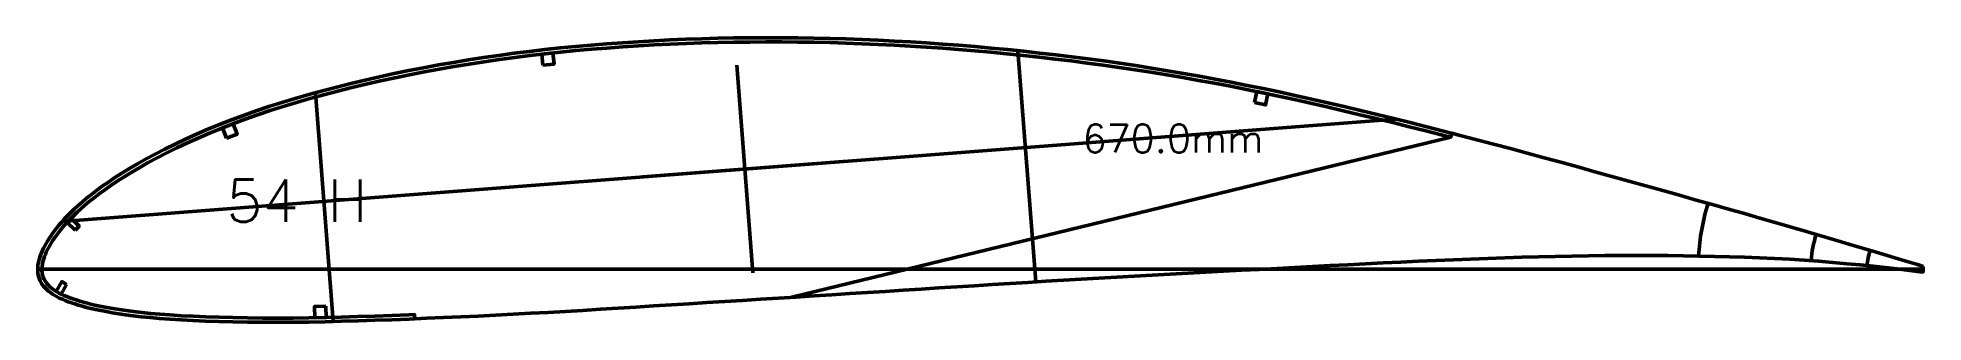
# Model space of a CAD drawing. Header units: metres. Extents: x -405 to 675, y -15418 to 133.
# Drawn here: x -251 to 419, y -10619 to -10518 of the extents above; entities that cross this region are included whole.
import ezdxf
from ezdxf.enums import TextEntityAlignment as Align

# ---------------------------------------------------------------- set-up
doc = ezdxf.new("R2010")
doc.units = ezdxf.units.M
for name, color, linetype, lineweight in [('FoilLayer', 7, 'Continuous', 50), ('RefFoilLayer', 7, 'Continuous', 50), ('StringerLayer', 7, 'Continuous', 50), ('SubLayer', 7, 'Continuous', 50), ('TextLayer', 7, 'Continuous', 50)]:
    doc.layers.add(name, color=color, linetype=linetype, lineweight=lineweight)
doc.styles.add('MSゴシック', font='romans')

msp = doc.modelspace()

# ---------------------------------------------------------------- texts
at = {"layer": 'TextLayer', "style": 'MSゴシック'}
msp.add_text('670.0mm', height=10, dxfattribs=at).set_placement((184.25, -10561.48), align=Align.BOTTOM_RIGHT)
msp.add_text('54 H', height=15, dxfattribs=at).set_placement((-184.25, -10583.09))

# ---------------------------------------------------------------- linework, layer by layer
at = {"layer": 'FoilLayer'}
msp.add_line((250.87, -10553.05), (16.75, -10609.95), dxfattribs=at)
msp.add_lwpolyline([(418.75, -10598.99), (416.7, -10598.34), (413.4, -10597.34), (409.84, -10596.24), (405.94, -10595.06), (401.7, -10593.81), (397.13, -10592.46), (392.3, -10591.02), (387.25, -10589.52), (382.04, -10587.98), (376.79, -10586.45), (371.5, -10584.94), (366.13, -10583.37), (360.7, -10581.78), (355.18, -10580.2), (349.57, -10578.6), (343.87, -10576.99), (338.05, -10575.36), (332.15, -10573.69), (326.17, -10572.02), (320.16, -10570.33), (314.12, -10568.64), (308.09, -10566.96), (302.05, -10565.28), (296.02, -10563.61), (289.99, -10561.95), (283.98, -10560.31), (277.99, -10558.68), (272.02, -10557.07), (266.06, -10555.48), (260.12, -10553.91), (254.18, -10552.36), (251.25, -10551.6), (250.87, -10553.05), (247.9, -10552.29), (242, -10550.78), (236.12, -10549.31), (230.24, -10547.85), (224.36, -10546.42), (218.48, -10545.01), (212.62, -10543.62), (206.8, -10542.26), (201.03, -10540.94), (195.29, -10539.65), (189.58, -10538.41), (183.9, -10537.21), (178.22, -10536.05), (172.56, -10534.93), (166.9, -10533.85), (161.26, -10532.81), (155.62, -10531.81), (149.98, -10530.85), (144.33, -10529.93), (138.68, -10529.05), (133.02, -10528.21), (127.35, -10527.41), (121.67, -10526.64), (115.99, -10525.91), (110.3, -10525.22), (104.6, -10524.57), (98.88, -10523.96), (93.15, -10523.38), (87.41, -10522.83), (81.67, -10522.32), (75.93, -10521.84), (70.19, -10521.4), (64.46, -10521), (58.73, -10520.63), (53.02, -10520.3), (47.3, -10520.02), (41.6, -10519.77), (35.9, -10519.56), (30.21, -10519.39), (24.52, -10519.27), (18.83, -10519.18), (13.15, -10519.13), (7.47, -10519.13), (1.79, -10519.17), (-3.89, -10519.24), (-9.56, -10519.36), (-15.23, -10519.51), (-20.89, -10519.71), (-26.53, -10519.95), (-32.17, -10520.23), (-37.79, -10520.55), (-43.39, -10520.9), (-48.97, -10521.3), (-54.51, -10521.74), (-60.01, -10522.22), (-65.47, -10522.75), (-70.91, -10523.34), (-76.34, -10523.97), (-81.77, -10524.66), (-87.17, -10525.39), (-92.56, -10526.17), (-97.93, -10527), (-103.27, -10527.88), (-108.58, -10528.8), (-113.85, -10529.77), (-119.09, -10530.79), (-124.29, -10531.86), (-129.45, -10532.97), (-134.55, -10534.14), (-139.61, -10535.35), (-144.63, -10536.62), (-149.6, -10537.94), (-154.52, -10539.3), (-159.33, -10540.68), (-164.04, -10542.11), (-168.65, -10543.57), (-173.17, -10545.09), (-177.58, -10546.65), (-181.9, -10548.26), (-186.12, -10549.91), (-190.23, -10551.6), (-194.21, -10553.32), (-198.07, -10555.06), (-201.79, -10556.82), (-205.37, -10558.58), (-208.77, -10560.33), (-211.99, -10562.06), (-215.02, -10563.75), (-217.85, -10565.42), (-220.51, -10567.06), (-222.99, -10568.65), (-225.29, -10570.2), (-227.43, -10571.7), (-229.41, -10573.15), (-231.23, -10574.55), (-232.92, -10575.89), (-234.47, -10577.19), (-235.89, -10578.46), (-237.22, -10579.68), (-238.44, -10580.86), (-239.56, -10582), (-240.61, -10583.1), (-241.57, -10584.16), (-242.45, -10585.19), (-243.27, -10586.18), (-244.02, -10587.15), (-244.72, -10588.09), (-245.36, -10589), (-245.94, -10589.88), (-246.48, -10590.74), (-246.98, -10591.59), (-247.43, -10592.41), (-247.84, -10593.18), (-248.2, -10593.93), (-248.52, -10594.7), (-248.81, -10595.45), (-249.07, -10596.15), (-249.27, -10596.81), (-249.43, -10597.49), (-249.56, -10598.16), (-249.66, -10598.8), (-249.72, -10599.42), (-249.75, -10600.04), (-249.75, -10600.6), (-249.71, -10601.16), (-249.62, -10601.71), (-249.48, -10602.28), (-249.29, -10602.84), (-249.05, -10603.41), (-248.76, -10603.96), (-248.42, -10604.5), (-248.02, -10605.03), (-247.56, -10605.56), (-247.04, -10606.07), (-246.47, -10606.58), (-245.85, -10607.07), (-245.18, -10607.54), (-244.46, -10608), (-243.67, -10608.44), (-242.83, -10608.87), (-241.92, -10609.29), (-240.94, -10609.7), (-239.89, -10610.1), (-238.77, -10610.5), (-237.58, -10610.9), (-236.32, -10611.3), (-234.97, -10611.69), (-233.53, -10612.08), (-231.99, -10612.46), (-230.32, -10612.84), (-228.53, -10613.21), (-226.59, -10613.58), (-224.51, -10613.96), (-222.25, -10614.33), (-219.82, -10614.69), (-217.18, -10615.04), (-214.31, -10615.36), (-211.2, -10615.67), (-207.81, -10615.96), (-204.15, -10616.23), (-200.22, -10616.49), (-196.02, -10616.71), (-191.56, -10616.9), (-186.83, -10617.05), (-181.87, -10617.17), (-176.71, -10617.26), (-171.4, -10617.32), (-166, -10617.35), (-160.5, -10617.33), (-154.91, -10617.26), (-149.2, -10617.14), (-143.38, -10617), (-137.49, -10616.83), (-131.51, -10616.63), (-125.47, -10616.41), (-119.36, -10616.18), (-117.31, -10616.1), (-117.25, -10617.6), (-113.16, -10617.43), (-107.02, -10617.18), (-100.89, -10616.91), (-94.74, -10616.62), (-88.56, -10616.31), (-82.35, -10615.98), (-76.13, -10615.65), (-69.92, -10615.32), (-63.72, -10614.96), (-57.51, -10614.59), (-51.26, -10614.21), (-44.99, -10613.81), (-38.71, -10613.42), (-32.41, -10613.04), (-26.1, -10612.64), (-19.78, -10612.24), (-13.45, -10611.84), (-7.11, -10611.44), (-0.77, -10611.04), (5.58, -10610.64), (11.92, -10610.25), (18.26, -10609.85), (24.6, -10609.45), (30.94, -10609.05), (37.28, -10608.64), (43.62, -10608.24), (49.97, -10607.85), (56.31, -10607.45), (62.65, -10607.05), (68.99, -10606.64), (75.33, -10606.24), (81.66, -10605.83), (87.98, -10605.43), (94.31, -10605.04), (100.62, -10604.65), (106.94, -10604.27), (113.25, -10603.89), (119.56, -10603.51), (125.85, -10603.15), (132.16, -10602.8), (138.47, -10602.45), (144.8, -10602.11), (151.13, -10601.76), (157.47, -10601.41), (163.8, -10601.05), (170.13, -10600.71), (176.45, -10600.36), (182.78, -10600.03), (189.11, -10599.69), (195.43, -10599.35), (201.74, -10599.01), (208.03, -10598.68), (214.31, -10598.36), (220.59, -10598.05), (226.88, -10597.75), (233.16, -10597.44), (239.41, -10597.14), (245.62, -10596.86), (251.78, -10596.59), (257.92, -10596.34), (264.03, -10596.1), (270.08, -10595.88), (276.08, -10595.68), (282.04, -10595.53), (287.99, -10595.4), (293.91, -10595.29), (299.79, -10595.17), (305.55, -10595.07), (311.2, -10595.03), (316.84, -10595.06), (322.48, -10595.08), (328.06, -10595.1), (333.57, -10595.16), (339.05, -10595.29), (344.53, -10595.41), (349.94, -10595.51), (355.27, -10595.64), (360.59, -10595.87), (365.94, -10596.14), (371.26, -10596.41), (376.45, -10596.7), (381.53, -10597.09), (386.59, -10597.54), (391.56, -10598), (396.36, -10598.46), (400.93, -10598.93), (405.25, -10599.41), (409.31, -10599.86), (413.08, -10600.3), (416.55, -10600.72), (418.7, -10601)], close=True, dxfattribs=at)
at = {"layer": 'RefFoilLayer'}
msp.add_lwpolyline([(418.75, -10598.99), (416.7, -10598.34), (413.4, -10597.34), (409.84, -10596.24), (405.94, -10595.06), (401.7, -10593.81), (397.13, -10592.46), (392.3, -10591.02), (387.25, -10589.52), (382.04, -10587.98), (376.79, -10586.45), (371.5, -10584.94), (366.13, -10583.37), (360.7, -10581.78), (355.18, -10580.2), (349.57, -10578.6), (343.87, -10576.99), (338.05, -10575.36), (332.15, -10573.69), (326.17, -10572.02), (320.16, -10570.33), (314.12, -10568.64), (308.09, -10566.96), (302.05, -10565.28), (296.02, -10563.61), (289.99, -10561.95), (283.98, -10560.31), (277.99, -10558.68), (272.02, -10557.07), (266.06, -10555.48), (260.12, -10553.91), (254.18, -10552.36), (248.27, -10550.83), (242.37, -10549.33), (236.48, -10547.85), (230.59, -10546.4), (224.71, -10544.96), (218.83, -10543.55), (212.96, -10542.16), (207.14, -10540.8), (201.36, -10539.47), (195.61, -10538.19), (189.89, -10536.94), (184.2, -10535.74), (178.51, -10534.58), (172.84, -10533.46), (167.17, -10532.37), (161.52, -10531.33), (155.87, -10530.33), (150.22, -10529.37), (144.57, -10528.45), (138.9, -10527.57), (133.23, -10526.73), (127.55, -10525.92), (121.86, -10525.15), (116.17, -10524.42), (110.47, -10523.73), (104.76, -10523.08), (99.03, -10522.46), (93.29, -10521.88), (87.54, -10521.34), (81.79, -10520.82), (76.04, -10520.34), (70.29, -10519.9), (64.55, -10519.5), (58.82, -10519.13), (53.09, -10518.81), (47.37, -10518.52), (41.65, -10518.27), (35.94, -10518.06), (30.24, -10517.89), (24.54, -10517.77), (18.84, -10517.68), (13.15, -10517.63), (7.46, -10517.63), (1.77, -10517.67), (-3.92, -10517.74), (-9.6, -10517.86), (-15.28, -10518.01), (-20.95, -10518.21), (-26.61, -10518.45), (-32.25, -10518.73), (-37.89, -10519.05), (-43.5, -10519.41), (-49.09, -10519.81), (-54.64, -10520.24), (-60.15, -10520.73), (-65.63, -10521.26), (-71.09, -10521.85), (-76.53, -10522.49), (-81.97, -10523.17), (-87.39, -10523.91), (-92.79, -10524.69), (-98.17, -10525.52), (-103.52, -10526.4), (-108.85, -10527.33), (-114.14, -10528.3), (-119.39, -10529.32), (-124.61, -10530.39), (-129.78, -10531.51), (-134.9, -10532.68), (-139.98, -10533.9), (-145.01, -10535.17), (-150, -10536.5), (-154.93, -10537.85), (-159.77, -10539.25), (-164.5, -10540.68), (-169.13, -10542.15), (-173.67, -10543.68), (-178.11, -10545.25), (-182.45, -10546.87), (-186.69, -10548.53), (-190.82, -10550.22), (-194.83, -10551.95), (-198.71, -10553.71), (-202.46, -10555.48), (-206.05, -10557.25), (-209.48, -10559.01), (-212.72, -10560.75), (-215.78, -10562.46), (-218.64, -10564.14), (-221.32, -10565.79), (-223.82, -10567.41), (-226.15, -10568.97), (-228.31, -10570.49), (-230.32, -10571.96), (-232.17, -10573.38), (-233.88, -10574.74), (-235.46, -10576.07), (-236.91, -10577.35), (-238.26, -10578.6), (-239.5, -10579.8), (-240.65, -10580.96), (-241.72, -10582.09), (-242.7, -10583.18), (-243.61, -10584.23), (-244.45, -10585.26), (-245.23, -10586.26), (-245.95, -10587.23), (-246.61, -10588.17), (-247.22, -10589.09), (-247.77, -10589.98), (-248.29, -10590.86), (-248.76, -10591.71), (-249.2, -10592.54), (-249.58, -10593.35), (-249.92, -10594.16), (-250.22, -10594.94), (-250.5, -10595.71), (-250.73, -10596.46), (-250.91, -10597.21), (-251.05, -10597.94), (-251.15, -10598.65), (-251.22, -10599.36), (-251.25, -10600.04), (-251.24, -10600.72), (-251.19, -10601.4), (-251.07, -10602.09), (-250.9, -10602.77), (-250.66, -10603.45), (-250.37, -10604.11), (-250.02, -10604.77), (-249.61, -10605.41), (-249.14, -10606.03), (-248.62, -10606.62), (-248.03, -10607.2), (-247.4, -10607.76), (-246.72, -10608.29), (-245.98, -10608.81), (-245.19, -10609.31), (-244.35, -10609.78), (-243.45, -10610.24), (-242.49, -10610.67), (-241.48, -10611.1), (-240.4, -10611.51), (-239.25, -10611.92), (-238.03, -10612.33), (-236.74, -10612.74), (-235.36, -10613.14), (-233.89, -10613.54), (-232.32, -10613.93), (-230.63, -10614.31), (-228.81, -10614.68), (-226.86, -10615.06), (-224.75, -10615.44), (-222.47, -10615.81), (-220.01, -10616.18), (-217.35, -10616.53), (-214.46, -10616.86), (-211.32, -10617.16), (-207.92, -10617.45), (-204.25, -10617.73), (-200.3, -10617.99), (-196.08, -10618.21), (-191.6, -10618.4), (-186.87, -10618.55), (-181.9, -10618.67), (-176.73, -10618.76), (-171.41, -10618.82), (-165.99, -10618.85), (-160.49, -10618.83), (-154.88, -10618.76), (-149.16, -10618.64), (-143.34, -10618.5), (-137.44, -10618.33), (-131.46, -10618.13), (-125.41, -10617.91), (-119.3, -10617.68), (-113.16, -10617.43), (-107.02, -10617.18), (-100.89, -10616.91), (-94.74, -10616.62), (-88.56, -10616.31), (-82.35, -10615.98), (-76.13, -10615.65), (-69.92, -10615.32), (-63.72, -10614.96), (-57.51, -10614.59), (-51.26, -10614.21), (-44.99, -10613.81), (-38.71, -10613.42), (-32.41, -10613.04), (-26.1, -10612.64), (-19.78, -10612.24), (-13.45, -10611.84), (-7.11, -10611.44), (-0.77, -10611.04), (5.58, -10610.64), (11.92, -10610.25), (18.26, -10609.85), (24.6, -10609.45), (30.94, -10609.05), (37.28, -10608.64), (43.62, -10608.24), (49.97, -10607.85), (56.31, -10607.45), (62.65, -10607.05), (68.99, -10606.64), (75.33, -10606.24), (81.66, -10605.83), (87.98, -10605.43), (94.31, -10605.04), (100.62, -10604.65), (106.94, -10604.27), (113.25, -10603.89), (119.56, -10603.51), (125.85, -10603.15), (132.16, -10602.8), (138.47, -10602.45), (144.8, -10602.11), (151.13, -10601.76), (157.47, -10601.41), (163.8, -10601.05), (170.13, -10600.71), (176.45, -10600.36), (182.78, -10600.03), (189.11, -10599.69), (195.43, -10599.35), (201.74, -10599.01), (208.03, -10598.68), (214.31, -10598.36), (220.59, -10598.05), (226.88, -10597.75), (233.16, -10597.44), (239.41, -10597.14), (245.62, -10596.86), (251.78, -10596.59), (257.92, -10596.34), (264.03, -10596.1), (270.08, -10595.88), (276.08, -10595.68), (282.04, -10595.53), (287.99, -10595.4), (293.91, -10595.29), (299.79, -10595.17), (305.55, -10595.07), (311.2, -10595.03), (316.84, -10595.06), (322.48, -10595.08), (328.06, -10595.1), (333.57, -10595.16), (339.05, -10595.29), (344.53, -10595.41), (349.94, -10595.51), (355.27, -10595.64), (360.59, -10595.87), (365.94, -10596.14), (371.26, -10596.41), (376.45, -10596.7), (381.53, -10597.09), (386.59, -10597.54), (391.56, -10598), (396.36, -10598.46), (400.93, -10598.93), (405.25, -10599.41), (409.31, -10599.86), (413.08, -10600.3), (416.55, -10600.72), (418.7, -10601)], close=True, dxfattribs=at)
at = {"layer": 'StringerLayer'}
for points in [[(-71.75, -10527.45), (-67.77, -10527.02), (-68.2, -10523.04), (-72.18, -10523.47), (-71.75, -10527.45)], [(181.16, -10540.72), (185.07, -10541.55), (185.9, -10537.63), (181.98, -10536.81), (181.16, -10540.72)], [(-184.11, -10553.42), (-180.38, -10551.96), (-181.84, -10548.24), (-185.57, -10549.7), (-184.11, -10553.42)], [(-237.89, -10586.05), (-236.52, -10584.6), (-239.42, -10581.85), (-240.8, -10583.3), (-237.89, -10586.05)], [(-240.98, -10605.37), (-242.72, -10604.39), (-244.69, -10607.87), (-242.94, -10608.85), (-240.98, -10605.37)], [(-148.86, -10613.14), (-152.86, -10613.22), (-152.78, -10617.22), (-148.78, -10617.14), (-148.86, -10613.14)]]:
    msp.add_lwpolyline(points, dxfattribs=at)
at = {"layer": 'SubLayer'}
for p, q in [((97.06, -10522.26), (103.38, -10604.48)), ((-2.84, -10527.4), (2.84, -10601.28)), ((-152.53, -10537.19), (-146.27, -10618.57)), ((231.22, -10546.55), (-242.55, -10583)), ((-36.36, -10567.14), (36.36, -10561.54)), ((-251.25, -10600), (418.75, -10600))]:
    msp.add_line(p, q, dxfattribs=at)
for radius, start, end in [(80, 162.9501, 176.61944), (40, 161.93595, 175.5406), (20, 160.35795, 176.31222)]:
    msp.add_arc((418.75, -10600), radius, start, end, dxfattribs=at)

msp.set_redraw_order([(e.dxf.handle, doc.entitydb.next_handle()) for e in msp.query("TEXT MTEXT ATTDEF DIMENSION ARC_DIMENSION")])  # texts and dimensions are drawn at this point

doc.saveas('drawing.dxf')
